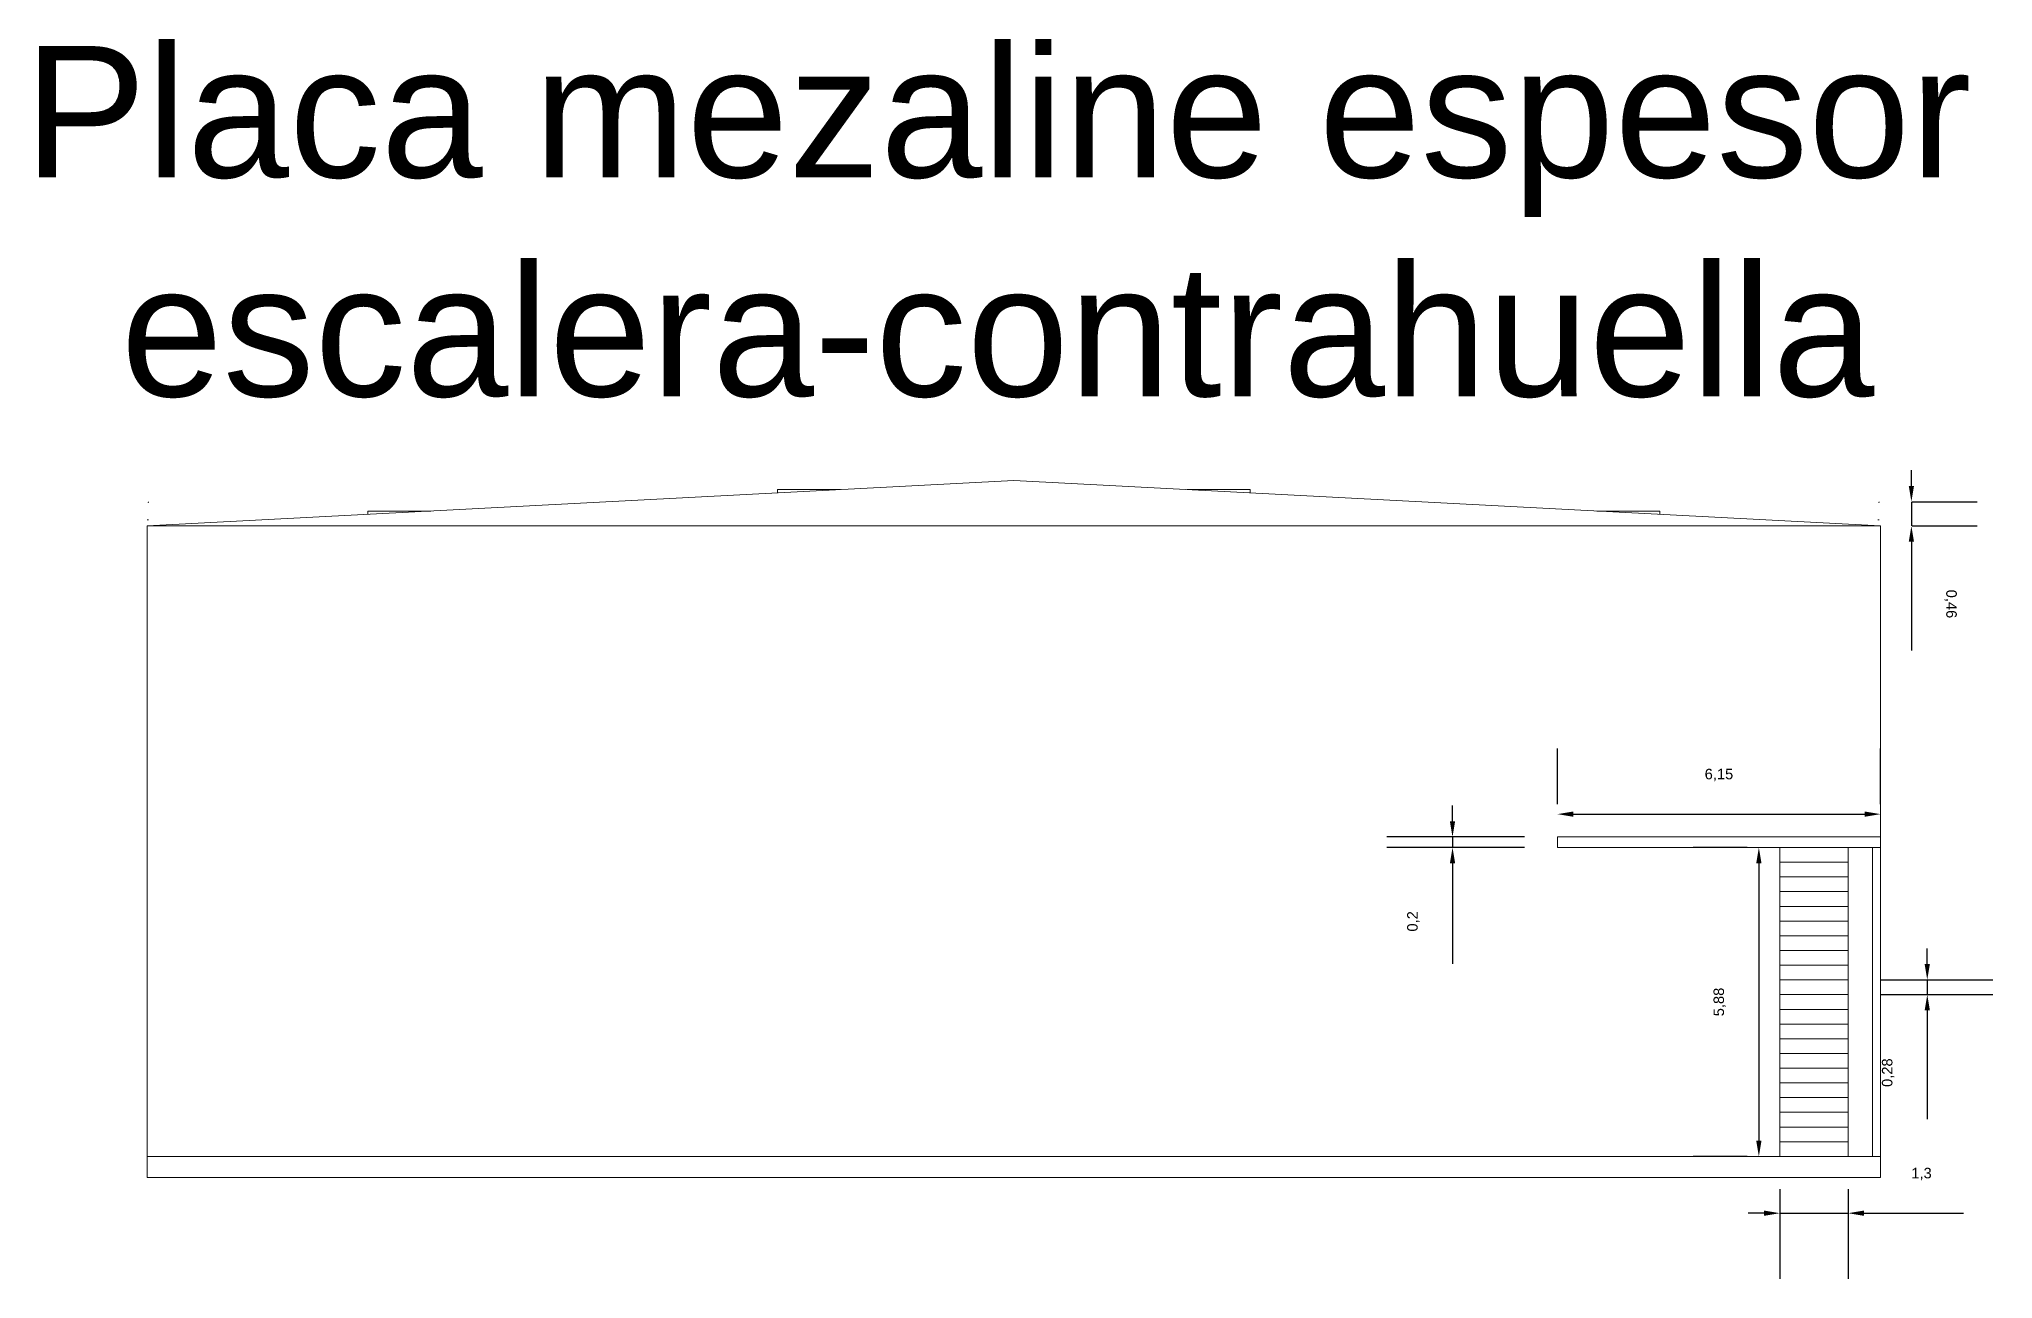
# Model space of a CAD drawing. Header units: millimetres. Extents: x -461 to 1315, y -154 to 152.
# Drawn here: x 362.68 to 399.88, y 23.07 to 46.67 of the extents above; entities that cross this region are included whole.
import ezdxf

# ---------------------------------------------------------------- set-up
doc = ezdxf.new("R2010")
doc.units = ezdxf.units.MM
for name, color, linetype, lineweight in [('A-AREA', 7, 'Continuous', 5), ('A-ROOF', 200, 'Continuous', 13), ('E-AUXL', 72, 'Continuous', 13), ('E-LTNG', 40, 'Continuous', 13), ('S-FNDN', 143, 'Continuous', 13), ('S-PLAT', 7, 'Continuous', 13), ('S-STRS', 4, 'Continuous', 13)]:
    doc.layers.add(name, color=color, linetype=linetype, lineweight=lineweight)
doc.styles.get("Standard").update_dxf_attribs({"font": 'arial.ttf'})
doc.dimstyles.new('Partes pequeñas', dxfattribs={"dimtxt": 0.2, "dimasz": 0.3, "dimexe": 1.25, "dimexo": 0.625, "dimtad": 1, "dimtxsty": 'Standard', "dimcen": 2.5, "dimclrd": 1, "dimadec": 0, "dimazin": 0, "dimtfac": 1, "dimtmove": 0, "dimatfit": 3, "dimfxl": 1, "dimarcsym": 0})

msp = doc.modelspace()

# ---------------------------------------------------------------- texts
at = {"layer": 'A-AREA', "insert": (357.618, 46.533), "char_height": 2.5, "attachment_point": 1}
msp.add_mtext_dynamic_manual_height_columns('\\pxqc;Placa mezaline espesor escalera-contrahuella', width=46.63284, gutter_width=12.5, heights=[0], dxfattribs=at)

# ---------------------------------------------------------------- blocks, each defined once
blk = doc.blocks.new('*D61')
at = {"layer": 'A-AREA', "color": 0, "lineweight": -2, "transparency": 16777216}
for p, q in [((391.593, 32.105), (391.593, 33.165)), ((397.743, 32.105), (397.743, 33.165))]:
    blk.add_line(p, q, dxfattribs=at)
at = {"layer": 'A-AREA', "color": 1, "lineweight": -2, "transparency": 16777216}
blk.add_line((391.893, 31.915), (397.443, 31.915), dxfattribs=at)
at = {"layer": 'A-AREA', "color": 1, "transparency": 16777216}
for points in [[(391.893, 31.965), (391.893, 31.865), (391.593, 31.915)], [(397.443, 31.965), (397.443, 31.865), (397.743, 31.915)]]:
    blk.add_solid(points, dxfattribs=at)
at = {"layer": 'Defpoints', "color": 0, "transparency": 16777216}
for p in [(397.743, 31.915), (391.593, 31.48), (397.743, 31.48)]:
    blk.add_point(p, dxfattribs=at)
at = {"layer": 'A-AREA', "color": 0, "transparency": 16777216, "insert": (394.668, 32.66), "char_height": 0.2, "attachment_point": 5}
blk.add_mtext('6,15', dxfattribs=at)
blk = doc.blocks.new('*D62')
at = {"layer": 'A-AREA', "color": 0, "lineweight": -2, "transparency": 16777216}
for p, q in [((395.202, 31.28), (394.178, 31.28)), ((395.202, 25.4), (394.178, 25.4))]:
    blk.add_line(p, q, dxfattribs=at)
at = {"layer": 'A-AREA', "color": 1, "lineweight": -2, "transparency": 16777216}
blk.add_line((395.428, 30.98), (395.428, 25.7), dxfattribs=at)
at = {"layer": 'A-AREA', "color": 1, "transparency": 16777216}
for points in [[(395.378, 30.98), (395.478, 30.98), (395.428, 31.28)], [(395.378, 25.7), (395.478, 25.7), (395.428, 25.4)]]:
    blk.add_solid(points, dxfattribs=at)
at = {"layer": 'Defpoints', "color": 0, "transparency": 16777216}
for p in [(395.827, 31.28), (395.428, 25.4), (395.827, 25.4)]:
    blk.add_point(p, dxfattribs=at)
at = {"layer": 'A-AREA', "color": 0, "transparency": 16777216, "insert": (394.683, 28.34), "char_height": 0.2, "attachment_point": 5, "rotation": 90}
blk.add_mtext('5,88', dxfattribs=at)
blk = doc.blocks.new('*D63')
at = {"layer": 'A-AREA', "color": 0, "lineweight": -2, "transparency": 16777216}
for p, q in [((395.827, 24.775), (395.827, 23.07)), ((397.127, 24.775), (397.127, 23.07))]:
    blk.add_line(p, q, dxfattribs=at)
at = {"layer": 'A-AREA', "color": 1, "lineweight": -2, "transparency": 16777216}
for p, q in [((395.527, 24.32), (395.227, 24.32)), ((395.827, 24.32), (397.127, 24.32)), ((397.427, 24.32), (399.323, 24.32))]:
    blk.add_line(p, q, dxfattribs=at)
at = {"layer": 'A-AREA', "color": 1, "transparency": 16777216}
for points in [[(395.527, 24.37), (395.527, 24.27), (395.827, 24.32)], [(397.427, 24.37), (397.427, 24.27), (397.127, 24.32)]]:
    blk.add_solid(points, dxfattribs=at)
at = {"layer": 'Defpoints', "color": 0, "transparency": 16777216}
for p in [(395.827, 25.4), (397.127, 25.4), (397.127, 24.32)]:
    blk.add_point(p, dxfattribs=at)
at = {"layer": 'A-AREA', "color": 0, "transparency": 16777216, "insert": (398.525, 25.065), "char_height": 0.2, "attachment_point": 5}
blk.add_mtext('1,3', dxfattribs=at)
blk = doc.blocks.new('*D64')
at = {"layer": 'A-AREA', "color": 1, "lineweight": -2, "transparency": 16777216}
for p, q in [((398.634, 29.06), (398.634, 29.36)), ((398.634, 28.76), (398.634, 28.48)), ((398.634, 28.18), (398.634, 26.11))]:
    blk.add_line(p, q, dxfattribs=at)
at = {"layer": 'A-AREA', "color": 0, "lineweight": -2, "transparency": 16777216}
for p, q in [((397.752, 28.76), (399.884, 28.76)), ((397.752, 28.48), (399.884, 28.48))]:
    blk.add_line(p, q, dxfattribs=at)
at = {"layer": 'A-AREA', "color": 1, "transparency": 16777216}
for points in [[(398.584, 29.06), (398.684, 29.06), (398.634, 28.76)], [(398.584, 28.18), (398.684, 28.18), (398.634, 28.48)]]:
    blk.add_solid(points, dxfattribs=at)
at = {"layer": 'Defpoints', "color": 0, "transparency": 16777216}
for p in [(397.127, 28.76), (397.127, 28.48), (398.634, 28.48)]:
    blk.add_point(p, dxfattribs=at)
at = {"layer": 'A-AREA', "color": 0, "transparency": 16777216, "insert": (397.889, 26.995), "char_height": 0.2, "attachment_point": 5, "rotation": 90}
blk.add_mtext('0,28', dxfattribs=at)
blk = doc.blocks.new('*D65')
at = {"layer": 'A-AREA', "color": 1, "lineweight": -2, "transparency": 16777216}
for p, q in [((389.595, 31.78), (389.595, 32.08)), ((389.595, 31.48), (389.595, 31.28)), ((389.595, 30.98), (389.595, 29.068))]:
    blk.add_line(p, q, dxfattribs=at)
at = {"layer": 'A-AREA', "color": 0, "lineweight": -2, "transparency": 16777216}
for p, q in [((390.968, 31.48), (388.345, 31.48)), ((390.968, 31.28), (388.345, 31.28))]:
    blk.add_line(p, q, dxfattribs=at)
at = {"layer": 'A-AREA', "color": 1, "transparency": 16777216}
for points in [[(389.545, 31.78), (389.645, 31.78), (389.595, 31.48)], [(389.545, 30.98), (389.645, 30.98), (389.595, 31.28)]]:
    blk.add_solid(points, dxfattribs=at)
at = {"layer": 'Defpoints', "color": 0, "transparency": 16777216}
for p in [(389.595, 31.28), (391.593, 31.48), (391.593, 31.28)]:
    blk.add_point(p, dxfattribs=at)
at = {"layer": 'A-AREA', "color": 0, "transparency": 16777216, "insert": (388.85, 29.874), "char_height": 0.2, "attachment_point": 5, "rotation": 90}
blk.add_mtext('0,2', dxfattribs=at)
blk = doc.blocks.new('*D66')
at = {"layer": 'A-AREA', "color": 1, "lineweight": -2, "transparency": 16777216}
for p, q in [((398.332, 38.161), (398.332, 38.461)), ((398.332, 37.861), (398.332, 37.4)), ((398.332, 37.1), (398.332, 35.031))]:
    blk.add_line(p, q, dxfattribs=at)
at = {"layer": 'A-AREA', "color": 0, "lineweight": -2, "transparency": 16777216}
for p, q in [((398.344, 37.861), (399.582, 37.861)), ((398.344, 37.4), (399.582, 37.4))]:
    blk.add_line(p, q, dxfattribs=at)
at = {"layer": 'A-AREA', "color": 1, "transparency": 16777216}
for points in [[(398.382, 38.161), (398.282, 38.161), (398.332, 37.861)], [(398.382, 37.1), (398.282, 37.1), (398.332, 37.4)]]:
    blk.add_solid(points, dxfattribs=at)
at = {"layer": 'Defpoints', "color": 0, "transparency": 16777216}
for p in [(397.719, 37.86), (397.719, 37.4), (398.332, 37.4)]:
    blk.add_point(p, dxfattribs=at)
at = {"layer": 'A-AREA', "color": 0, "transparency": 16777216, "insert": (399.077, 35.915), "char_height": 0.2, "attachment_point": 5, "rotation": 270.0047}
blk.add_mtext('0,46', dxfattribs=at)

# ---------------------------------------------------------------- dimensions: what is measured, and where the dimension line sits
at = {"layer": 'A-AREA'}
dim = msp.add_aligned_dim(p1=(397.719, 37.86), p2=(397.719, 37.4), distance=0.613, dimstyle='Partes pequeñas', dxfattribs=at)
dim.commit()
dim.dimension.update_dxf_attribs({"geometry": '*D66', "text_midpoint": (399.077, 35.915)})
for base, p1, p2, picture, middle in [((397.743, 31.915), (391.593, 31.48), (397.743, 31.48), '*D61', (394.668, 32.66)), ((397.127, 24.32), (395.827, 25.4), (397.127, 25.4), '*D63', (398.525, 25.065))]:
    dim = msp.add_linear_dim(base=base, p1=p1, p2=p2, dimstyle='Partes pequeñas', dxfattribs=at)
    dim.commit()
    dim.dimension.update_dxf_attribs({"geometry": picture, "text_midpoint": middle})
for base, p1, p2, picture, middle in [((389.595, 31.28), (391.593, 31.48), (391.593, 31.28), '*D65', (388.85, 29.874)), ((395.428, 25.4), (395.827, 31.28), (395.827, 25.4), '*D62', (394.683, 28.34)), ((398.634, 28.48), (397.127, 28.76), (397.127, 28.48), '*D64', (397.889, 26.995))]:
    dim = msp.add_linear_dim(base=base, p1=p1, p2=p2, angle=90, dimstyle='Partes pequeñas', dxfattribs=at)
    dim.commit()
    dim.dimension.update_dxf_attribs({"geometry": picture, "text_midpoint": middle})

# ---------------------------------------------------------------- linework, layer by layer
at = {"layer": 'A-AREA'}
for p, q in [((364.743, 25.4), (364.743, 37.4)), ((364.743, 37.4), (397.743, 37.4)), ((397.743, 37.4), (397.743, 25.4)), ((397.743, 25.4), (364.743, 25.4))]:
    msp.add_line(p, q, dxfattribs=at)
at = {"layer": 'A-ROOF'}
for p in [(364.743, 37.4), (397.743, 37.4)]:
    msp.add_line(p, (381.243, 38.265), dxfattribs=at)
at = {"layer": 'E-AUXL'}
for p, q in [((376.743, 38.029), (376.743, 38.092)), ((376.743, 38.092), (377.943, 38.092)), ((385.743, 38.092), (384.543, 38.092)), ((385.743, 38.029), (385.743, 38.092)), ((368.943, 37.62), (368.943, 37.683)), ((368.943, 37.683), (370.143, 37.683)), ((393.543, 37.683), (392.343, 37.683)), ((393.543, 37.62), (393.543, 37.683))]:
    msp.add_line(p, q, dxfattribs=at)
at = {"layer": 'E-LTNG'}
for p, q in [((364.759, 37.84), (364.766, 37.86)), ((397.711, 37.84), (397.718, 37.86)), ((364.743, 37.519), (364.767, 37.519)), ((397.695, 37.519), (397.719, 37.519))]:
    msp.add_line(p, q, dxfattribs=at)
for centre in [(364.767, 37.86), (397.719, 37.86)]:
    msp.add_arc(centre, 0.00123, 90, 166.3195, dxfattribs=at)
at = {"layer": 'S-FNDN'}
for p, q in [((364.743, 25.4), (364.743, 25)), ((397.743, 25.4), (397.743, 25)), ((364.743, 25), (397.743, 25))]:
    msp.add_line(p, q, dxfattribs=at)
at = {"layer": 'S-PLAT'}
for p, q in [((391.593, 31.28), (391.593, 31.48)), ((391.593, 31.48), (397.743, 31.48)), ((397.593, 31.28), (391.593, 31.28)), ((397.593, 25.4), (397.593, 31.28)), ((397.593, 31.28), (397.743, 31.28)), ((397.743, 25.4), (397.593, 25.4))]:
    msp.add_line(p, q, dxfattribs=at)
at = {"layer": 'S-STRS'}
for p, q in [((397.127, 31.28), (395.827, 31.28)), ((395.827, 31.28), (395.827, 25.4)), ((397.127, 25.4), (397.127, 31.28)), ((395.827, 31), (397.127, 31)), ((397.127, 30.72), (395.827, 30.72)), ((395.827, 30.44), (397.127, 30.44)), ((397.127, 30.16), (395.827, 30.16)), ((397.127, 30.44), (397.127, 30.16)), ((395.827, 29.88), (397.127, 29.88)), ((397.127, 29.6), (395.827, 29.6)), ((395.827, 29.32), (397.127, 29.32)), ((397.127, 29.04), (395.827, 29.04)), ((395.827, 28.76), (397.127, 28.76)), ((397.127, 28.48), (395.827, 28.48)), ((395.827, 28.2), (397.127, 28.2)), ((397.127, 27.92), (395.827, 27.92)), ((395.827, 27.64), (397.127, 27.64)), ((397.127, 27.36), (395.827, 27.36)), ((395.827, 27.08), (397.127, 27.08)), ((397.127, 26.8), (395.827, 26.8)), ((395.827, 26.52), (397.127, 26.52)), ((397.127, 26.24), (395.827, 26.24)), ((395.827, 25.96), (397.127, 25.96)), ((397.127, 25.68), (395.827, 25.68)), ((395.827, 25.4), (397.127, 25.4))]:
    msp.add_line(p, q, dxfattribs=at)

msp.set_redraw_order([(e.dxf.handle, doc.entitydb.next_handle()) for e in msp.query("TEXT MTEXT ATTDEF DIMENSION ARC_DIMENSION")])  # texts and dimensions are drawn at this point

doc.saveas('drawing.dxf')
